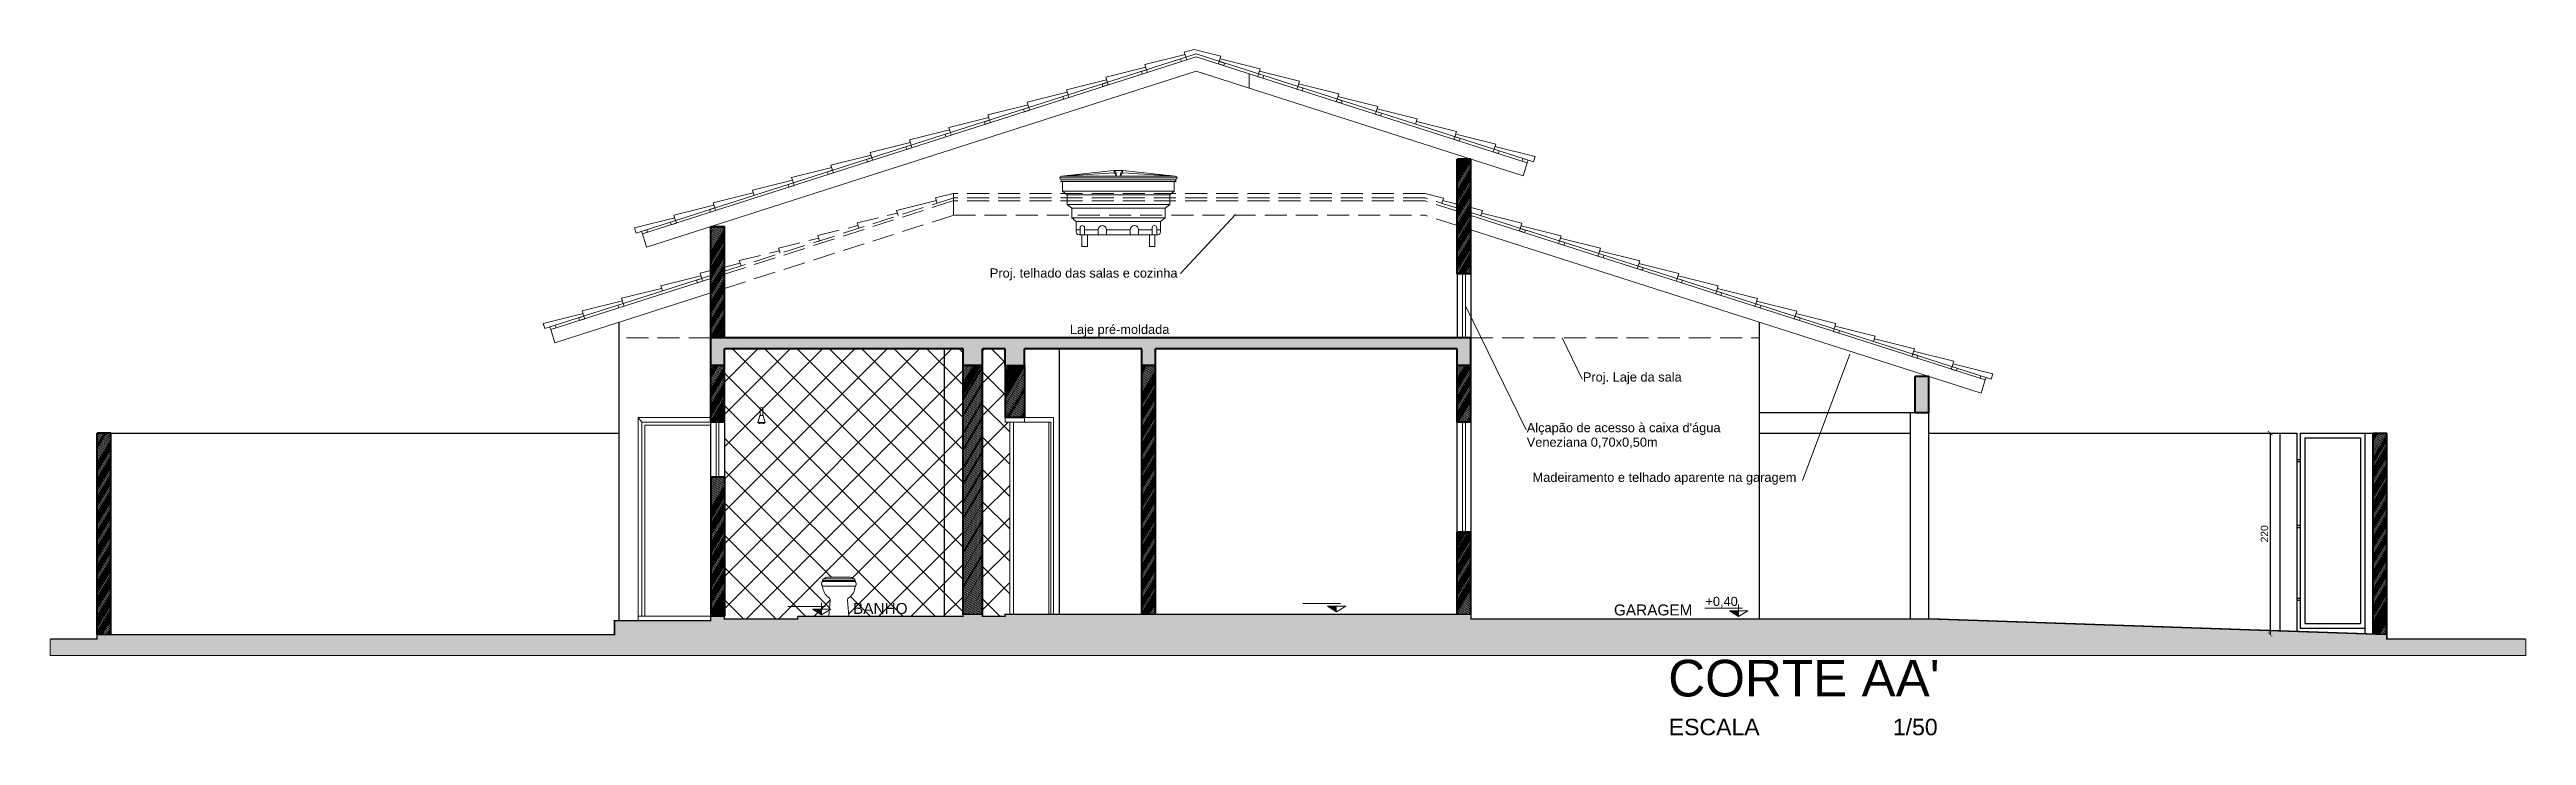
# Model space of a CAD drawing. Header units: millimetres. Extents: x 319 to 362.3, y 126.1 to 165.6.
# Drawn here: x 335.29 to 362.33, y 157.88 to 165.37 of the extents above; entities that cross this region are included whole.
import ezdxf

# ---------------------------------------------------------------- set-up
doc = ezdxf.new("R2010")
doc.units = ezdxf.units.MM
doc.header["$LTSCALE"] = 0.02
doc.header["$MEASUREMENT"] = 0
doc.linetypes.add('ACAD_ISO02W100', pattern=[15, 12, -3])
doc.layers.get('0').update_dxf_attribs({"lineweight": 13})
for name, color, linetype, lineweight in [('Auxiliares', 9, 'Continuous', 13), ('COTAS', 11, 'Continuous', 15), ('Esquadrias', 20, 'Continuous', 15), ('Madeiramento', 33, 'Continuous', 20), ('NIVEL', 7, 'Continuous', 15), ('Paredes', 4, 'Continuous', 40), ('Peitoril', 2, 'Continuous', 25), ('Pisos molhados', 161, 'Continuous', 13), ('Portas', 3, 'Continuous', 13), ('Preenchimento', 7, 'Continuous', 20), ('Projeção', 7, 'ACAD_ISO02W100', 15), ('SANITÁRIO', 5, 'Continuous', 15), ('Telhado', 23, 'Continuous', 18), ('TEXTO', 20, 'Continuous', 20)]:
    doc.layers.add(name, color=color, linetype=linetype, lineweight=lineweight)
doc.styles.add('ROMANS', font='arial.ttf', dxfattribs={"height": 0.08})
doc.dimstyles.new('ISO-50', dxfattribs={"dimtxt": 0.12, "dimasz": 0.05, "dimexe": 0.1, "dimexo": 0.1, "dimgap": 0.02, "dimtad": 1, "dimlfac": 100, "dimzin": 12, "dimtxsty": 'ROMANS', "dimblk": 'ARCHTICK', "dimcen": 2.5, "dimclrd": 256, "dimclre": 256, "dimclrt": 1, "dimadec": 0, "dimazin": 0, "dimtfac": 1, "dimtix": 1, "dimtmove": 2, "dimatfit": 1, "dimldrblk": 'DOT', "dimfxl": 1, "dimarcsym": 0})
pattern_1 = [(60, (-9.433008, 67.365529), (-0.01082531755, 0.00625), [])]

msp = doc.modelspace()

# ---------------------------------------------------------------- texts
at = {"layer": 'TEXTO', "color": 20, "style": 'ROMANS', "text_generation_flag": 6}
for s, height, p in [('Proj. telhado das salas e cozinha', 0.1, (345.55518, 162.8795)), ('Laje pré-moldada', 0.1, (346.429, 162.26436)), ('Proj. Laje da sala', 0.1, (352.03023, 161.74412)), ("Alçapão de acesso à caixa d'água", 0.1, (351.4176, 161.19054)), ('Veneziana 0,70x0,50m', 0.1, (351.4176, 161.03222)), ('Madeiramento e telhado aparente na garagem', 0.1, (351.48101, 160.64845)), ("CORTE AA' ", 0.4, (352.96207, 158.30461)), ('ESCALA', 0.18, (352.96821, 157.88089)), ('1/50', 0.18, (355.41476, 157.88089))]:
    msp.add_text(s, height=height, rotation=180, dxfattribs=at).set_placement(p)
at = {"layer": 'TEXTO', "style": 'ROMANS'}
for s, p in [('BANHO', (344.06187, 159.20562)), ('GARAGEM', (352.36964, 159.18941))]:
    msp.add_text(s, height=0.12, dxfattribs=at).set_placement(p)
at = {"layer": 'TEXTO', "color": 20, "insert": (353.36847, 159.39324), "char_height": 0.1, "width": 0.4241, "attachment_point": 1, "style": 'ROMANS'}
msp.add_mtext('+0,40', dxfattribs=at)

# ---------------------------------------------------------------- blocks, each defined once
blk = doc.blocks.new('Astra 500')
for p, q in [((-0.64, 0.62), (0.64, 0.62)), ((-0.62, 0.6), (-0.63, 0.58)), ((-0.63, 0.58), (0.63, 0.58)), ((-0.05, 0.7), (-0.62, 0.64)), ((-0.047, 0.677), (-0.62, 0.64)), ((-0.62, 0.64), (0.62, 0.64)), ((-0.62, 0.6), (0.62, 0.6)), ((-0.61, 0.58), (-0.61, 0.475)), ((-0.05, 0.7), (0.05, 0.7)), ((0.047, 0.677), (0.62, 0.64)), ((0.05, 0.7), (0.62, 0.64)), ((0.61, 0.58), (0.61, 0.475)), ((0.61, 0.58), (0.61, 0.475)), ((0.62, 0.6), (0.63, 0.58)), ((-0.56, 0.435), (-0.61, 0.475)), ((-0.61, 0.475), (0.61, 0.475)), ((-0.56, 0.435), (0.56, 0.435)), ((-0.56, 0.435), (-0.56, 0.33)), ((-0.56, 0.33), (0.56, 0.33)), ((-0.51, 0.29), (-0.56, 0.33)), ((-0.51, 0.29), (0.51, 0.29)), ((-0.51, 0.29), (-0.51, 0.185)), ((0.51, 0.29), (0.56, 0.33)), ((0.51, 0.29), (0.51, 0.185)), ((0.56, 0.435), (0.61, 0.475)), ((0.56, 0.435), (0.56, 0.33)), ((-0.51, 0.185), (0.51, 0.185)), ((-0.46, 0.145), (-0.51, 0.185)), ((-0.46, 0.03), (-0.46, 0.145)), ((-0.46, 0.145), (0.46, 0.145)), ((-0.46, 0.055), (-0.419, 0.055)), ((-0.43, 0), (0.43, 0)), ((-0.419, 0), (-0.419, 0.075)), ((-0.369, 0), (-0.369, 0.075)), ((-0.369, 0.055), (-0.22, 0.055)), ((-0.22, 0), (-0.22, 0.055)), ((-0.13, 0), (-0.13, 0.055)), ((-0.13, 0.055), (0.13, 0.055)), ((0.13, 0), (0.13, 0.055)), ((0.22, 0), (0.22, 0.055)), ((0.22, 0.055), (0.369, 0.055)), ((0.369, 0), (0.369, 0.075)), ((0.419, 0), (0.419, 0.075)), ((0.419, 0.055), (0.46, 0.055)), ((0.46, 0.145), (0.51, 0.185)), ((0.46, 0.03), (0.46, 0.145))]:
    blk.add_line(p, q)
for centre, radius, start, end in [((-0.62, 0.62), 0.02, 90, 270), ((-0.067, 0.686), 0.0224, 336.4708, 39.7442), ((-0.064, 0.662), 0.0405, 327.1258, 69.7441), ((-0.063, 0.647), 0.0338, 347.6883, 61.1404), ((0.064, 0.662), 0.0405, 110.2559, 212.8742), ((0.063, 0.647), 0.0338, 118.8596, 192.3117), ((0.067, 0.686), 0.0224, 140.2558, 203.5292), ((0.62, 0.62), 0.02, 270, 90), ((-0.43, 0.03), 0.03, 180, 270), ((-0.394, 0.075), 0.025, 0, 180), ((-0.175, 0.055), 0.045, 0, 180), ((0.175, 0.055), 0.045, 0, 180), ((0.394, 0.075), 0.025, 0, 180), ((0.43, 0.03), 0.03, 270, 360)]:
    blk.add_arc(centre, radius, start, end)
blk = doc.blocks.new('Chuv')
at = {"layer": 'SANITÁRIO'}
for p, q in [((-0.015, 0), (-0.015, -0.065)), ((0.015, 0), (0.015, -0.065)), ((-0.015, -0.065), (-0.04, -0.15)), ((-0.04, -0.15), (0.04, -0.15))]:
    blk.add_line(p, q, dxfattribs=at)
blk.add_lwpolyline([(0.015, -0.065), (0.04, -0.15)], dxfattribs=at)
for centre, radius, start, end in [((0, 0), 0.015, 0, 180), ((0, -0.104), 0.0608, 228.8879, 311.1121), ((0, -0.055), 0.0182, 214.5828, 325.4172)]:
    blk.add_arc(centre, radius, start, end, dxfattribs=at)
blk = doc.blocks.new('VasoF')
at = {"layer": 'SANITÁRIO'}
for p, q in [((-0.179, 0.33), (0, 0.33)), ((-0.178, 0.385), (-0.178, 0.382)), ((-0.178, 0.38), (0, 0.38)), ((-0.174, 0.405), (-0.174, 0.395)), ((-0.173, 0.39), (0, 0.39)), ((-0.169, 0.41), (0, 0.41)), ((-0.123, 0.425), (0, 0.425)), ((0.123, 0.425), (0, 0.425)), ((0.169, 0.41), (0, 0.41)), ((0.173, 0.39), (0, 0.39)), ((0.178, 0.38), (0, 0.38)), ((0.179, 0.33), (0, 0.33)), ((0.174, 0.405), (0.174, 0.395)), ((0.178, 0.385), (0.178, 0.382)), ((-0.11, 0.004), (-0.095, 0.17)), ((-0.106, 0), (0, 0)), ((0.106, 0), (0, 0)), ((0.11, 0.004), (0.095, 0.17))]:
    blk.add_line(p, q, dxfattribs=at)
for centre, radius, start, end in [((-0.158, 0.355), 0.032, 132.535, 216.7933), ((-0.196, 0.321), 0.0191, 2.5958, 49.2418), ((-0.183, 0.382), 0.005, 312.535, 0), ((-0.173, 0.385), 0.005, 90, 180), ((-0.015, 0.334), 0.163, 184.2619, 232.1835), ((-0.169, 0.405), 0.005, 90, 180), ((-0.169, 0.395), 0.005, 180, 270), ((-0.125, 0.371), 0.054, 87.1224, 133.8557), ((0.015, 0.334), 0.163, 307.8165, 355.7381), ((0.125, 0.371), 0.054, 46.1443, 92.8776), ((0.169, 0.405), 0.005, 0, 90), ((0.169, 0.395), 0.005, 270, 0), ((0.173, 0.385), 0.005, 360, 90), ((0.196, 0.321), 0.0191, 130.7582, 177.4042), ((0.183, 0.382), 0.005, 180, 227.465), ((0.158, 0.355), 0.032, 323.2067, 47.465), ((-0.135, 0.172), 0.04, 356.8453, 58.6717), ((-0.106, 0.004), 0.004, 176.8453, 270), ((0.135, 0.172), 0.04, 121.3283, 183.1547), ((0.106, 0.004), 0.004, 270, 3.1547)]:
    blk.add_arc(centre, radius, start, end, dxfattribs=at)
blk.add_point((0, 0), dxfattribs=at)
blk = doc.blocks.new('_ArchTick')
at = {"layer": 'COTAS', "color": 0, "const_width": 0.15}
blk.add_lwpolyline([(-0.5, -0.5), (0.5, 0.5)], dxfattribs=at)
blk = doc.blocks.new('*D25')
at = {"layer": 'COTAS', "lineweight": -2, "ltscale": 0.3}
blk.add_line((359.533, 161.181), (359.533, 158.981), dxfattribs=at)
at = {"layer": 'Defpoints', "color": 0, "ltscale": 0.3}
for p in [(359.533, 161.181), (359.533, 158.981), (359.533, 158.981)]:
    blk.add_point(p, dxfattribs=at)
at = {"layer": 'COTAS', "lineweight": -2, "ltscale": 0.3, "xscale": 0.05, "yscale": 0.05, "zscale": 0.05}
for p, rotation in [((359.533, 161.181), 90), ((359.533, 158.981), 270)]:
    blk.add_blockref('_ArchTick', p, dxfattribs=dict(at, rotation=rotation))
at = {"layer": 'COTAS', "color": 1, "ltscale": 0.3, "insert": (359.472, 160.081), "char_height": 0.08, "attachment_point": 5, "rotation": 90, "style": 'ROMANS'}
blk.add_mtext('220', dxfattribs=at)
blk = doc.blocks.new('_DOT')
at = {"color": 0, "linetype": 'ByBlock'}
blk.add_line((-0.5, 0), (-1, 0), dxfattribs=at)
at = {"color": 0, "linetype": 'ByBlock', "const_width": 0.5}
blk.add_lwpolyline([(-0.25, 0, 1), (0.25, 0, 1)], format="xyb", close=True, dxfattribs=at)

# ---------------------------------------------------------------- dimensions: what is measured, and where the dimension line sits
at = {"layer": 'COTAS', "ltscale": 0.3}
dim = msp.add_linear_dim(base=(359.53316, 158.98099), p1=(359.53316, 161.18099), p2=(359.53316, 158.98099), angle=90, dimstyle='ISO-50', dxfattribs=at)
dim.commit()
dim.dimension.update_dxf_attribs({"geometry": '*D25', "text_midpoint": (359.47232, 160.08099)})

# ---------------------------------------------------------------- hatches: boundary and pattern name
at = {"ltscale": 0.3}
h = msp.add_hatch(dxfattribs=at)
h.set_pattern_fill('AR-CONC', color=256, scale=0.05, style=0)
h.set_pattern_definition([(50, (3.56705, 62.084), (0.3586301, -0.03137607), [0.0375, -0.4125]), (355, (3.56705, 62.084), (-0.06937567, 0.37609607), [0.03, -0.33]), (100.4514, (3.59693, 62.08137), (0.2892547, 0.34471977), [0.0318701, -0.35057106]), (46.1842, (3.56705, 62.184), (0.5336205, -0.0827595), [0.05625, -0.61875]), (96.6356, (3.6115, 62.1771), (0.46733135, 0.4870589), [0.04780514, -0.5258565]), (351.1842, (3.56705, 62.184), (0.467331, 0.4870593), [0.045, -0.495]), (21, (3.61705, 62.159), (0.29845353, -0.20130945), [0.0375, -0.4125]), (326, (3.61705, 62.159), (0.12165767, 0.36257502), [0.03, -0.33]), (71.4514, (3.64192, 62.1422), (0.4201113, 0.16126525), [0.0318701, -0.35057106]), (37.5, (3.56705, 62.08399), (0.006079928, 0.166446927), [0, -0.326, 0, -0.335, 0, -0.33125]), (7.5, (3.56705, 62.08399), (0.13153477, 0.19720586), [0, -0.191, 0, -0.3185, 0, -0.12625]), (327.5, (3.45555, 62.08399), (0.26691122, -0.011277436), [0, -0.125, 0, -0.39, 0, -0.5175]), (317.5, (3.40555, 62.084), (0.29159308, 0.05005249), [0, -0.1625, 0, -0.259, 0, -0.3675])])
h.paths.add_polyline_path([(342.65804, 162.10099), (344.20804, 162.10099), (344.20804, 162.22099), (342.50804, 162.22099), (342.50804, 161.92099), (342.65804, 161.92099)])
h.paths.add_polyline_path([(345.47575, 162.10099), (345.72263, 162.10099), (345.72263, 161.92099), (345.93476, 161.92099), (345.93476, 162.10099), (347.21487, 162.10099), (347.21487, 161.92099), (347.36487, 161.92099), (347.36487, 162.10099), (350.65804, 162.10099), (350.65804, 161.92099), (350.80804, 161.92099), (350.80804, 162.22099), (344.20804, 162.22099), (344.20804, 162.10099), (345.26362, 162.10099), (345.26362, 161.92099), (345.47575, 161.92099)])
h.paths.add_polyline_path([(355.80804, 161.80099), (355.65804, 161.80099), (355.65804, 161.40099), (355.80804, 161.40099)])
at = {"layer": 'Auxiliares', "ltscale": 0.3}
h = msp.add_hatch(dxfattribs=at)
h.set_pattern_fill('AR-PARQ1', color=256, scale=0.02, angle=45, style=0)
h.set_pattern_definition([(135, (-9.433, 67.36553), (-0.33941125, 3e-17), [0.24, -0.24]), (135, (-9.40472, 67.39381), (-0.33941125, 3e-17), [0.24, -0.24]), (135, (-9.37644, 67.4221), (-0.33941125, 3e-17), [0.24, -0.24]), (135, (-9.34816, 67.45038), (-0.33941125, 3e-17), [0.24, -0.24]), (135, (-9.31987, 67.47867), (-0.33941125, 3e-17), [0.24, -0.24]), (135, (-9.29159, 67.50695), (-0.33941125, 3e-17), [0.24, -0.24]), (135, (-9.2633, 67.53523), (-0.33941125, 3e-17), [0.24, -0.24]), (45, (-9.60271, 67.53523), (0.33941125, -3e-17), [0.24, -0.24]), (45, (-9.631, 67.56352), (0.33941125, -3e-17), [0.24, -0.24]), (45, (-9.65928, 67.5918), (0.33941125, -3e-17), [0.24, -0.24]), (45, (-9.68757, 67.62009), (0.33941125, -3e-17), [0.24, -0.24]), (45, (-9.71585, 67.64837), (0.33941125, -3e-17), [0.24, -0.24]), (45, (-9.74413, 67.67666), (0.33941125, -3e-17), [0.24, -0.24]), (45, (-9.77242, 67.70494), (0.33941125, -3e-17), [0.24, -0.24])])
h.paths.add_polyline_path([(362.32503, 158.75099), (362.32503, 158.93099), (360.80804, 158.93099), (360.80804, 158.98099), (355.85804, 159.15099), (350.80804, 159.15099), (350.80804, 159.20099), (345.72263, 159.20099), (345.72263, 159.18099), (345.47575, 159.18099), (345.47575, 159.20099), (345.26362, 159.20099), (345.26362, 159.18099), (343.45804, 159.18099), (343.45804, 159.15099), (342.65804, 159.15099), (342.65804, 159.18099), (342.50804, 159.18099), (342.50804, 159.13099), (341.45804, 159.13099), (341.45804, 158.98099), (335.80804, 158.98099), (335.80804, 158.93099), (335.29716, 158.93099), (335.29716, 158.75099)])
at = {"layer": 'COTAS', "ltscale": 0.3}
for points in [[(349.3418, 159.28985), (349.24234, 159.28985), (349.3418, 159.2284)], [(343.7189, 159.25809), (343.61944, 159.25809), (343.7189, 159.19664)], [(353.73124, 159.23985), (353.63178, 159.23985), (353.73124, 159.1784)]]:
    msp.add_hatch(color=256, dxfattribs=at).paths.add_polyline_path(points)
at = {"layer": 'Pisos molhados', "ltscale": 0.3}
h = msp.add_hatch(dxfattribs=at)
h.set_pattern_fill('ANSI37,_O', color=256, scale=2)
h.set_pattern_definition([(45, (-9.433, 62.084), (-0.1767767, 0.1767767), []), (135, (-9.433, 62.084), (-0.1767767, -0.1767767), [])])
h.paths.add_polyline_path([(345.06252, 162.10099), (342.65804, 162.10099), (342.65804, 161.30099), (342.65804, 161.30099), (342.65804, 160.70099), (342.65804, 159.18099), (342.65804, 159.18099), (342.65804, 159.15099), (343.45804, 159.15099), (343.45804, 159.18099), (343.80152, 159.18099, -0.45133395), (343.79756, 159.18549), (343.81246, 159.35051, 0.27650888), (343.79332, 159.38688, -0.21379392), (343.7308, 159.50422, 0.19285614), (343.72427, 159.5168, -0.38515763), (343.72827, 159.5596, 0.21011791), (343.72989, 159.56329), (343.72989, 159.56599, -0.41421356), (343.73489, 159.57099), (343.7384, 159.57099, -0.41421356), (343.7334, 159.57599), (343.7334, 159.58599, -0.41421356), (343.7384, 159.59099), (343.74461, 159.59099, -0.20678658), (343.78475, 159.60599), (343.90753, 159.60599), (344.03031, 159.60599, -0.20678658), (344.07045, 159.59099), (344.07666, 159.59099, -0.41421356), (344.08166, 159.58599), (344.08166, 159.57599, -0.41421356), (344.07666, 159.57099), (344.08017, 159.57099, -0.41421356), (344.08517, 159.56599), (344.08517, 159.56329, 0.21011791), (344.08679, 159.5596, -0.38515763), (344.09079, 159.5168, 0.19285614), (344.08426, 159.50422, -0.21379392), (344.02175, 159.38688, 0.27650888), (344.0026, 159.35051), (344.01751, 159.18549, -0.45133395), (344.01354, 159.18099), (345.06252, 159.18099)])
h.paths.add_polyline_path([(345.26362, 162.10099), (345.06252, 162.10099), (345.06252, 159.18099), (345.26362, 159.18099), (345.26362, 159.20099)])
h.paths.add_polyline_path([(345.47575, 159.20099), (345.47575, 159.18099), (345.72263, 159.18099), (345.72263, 159.20099), (345.77241, 159.20099), (345.77241, 161.30099), (345.72263, 161.30099), (345.72263, 161.35099), (345.72263, 161.92099), (345.72263, 162.10099), (345.47575, 162.10099)])
at = {"layer": 'Preenchimento', "ltscale": 0.3}
h = msp.add_hatch(dxfattribs=at)
h.set_pattern_fill('LINE', color=256, scale=0.1, angle=60, style=0)
h.set_pattern_definition(pattern_1)
h.paths.add_polyline_path([(342.65804, 161.92099), (342.50804, 161.92099), (342.50804, 161.30099), (342.50804, 161.30099), (342.50804, 161.30099), (342.65804, 161.30099)])
h.paths.add_polyline_path([(342.65804, 160.70099), (342.50804, 160.70099), (342.50804, 159.18099), (342.65804, 159.18099)])
h.paths.add_polyline_path([(342.65804, 163.4377), (342.50804, 163.4377), (342.50804, 162.22099), (342.65804, 162.22099)])
h.paths.add_polyline_path([(345.47575, 161.92099), (345.26362, 161.92099), (345.26362, 159.20099), (345.47575, 159.20099)])
h.paths.add_polyline_path([(345.93476, 161.92099), (345.72263, 161.92099), (345.72263, 161.35099), (345.93476, 161.35099)])
h.paths.add_polyline_path([(347.36487, 161.92099), (347.21487, 161.92099), (347.21487, 159.20099), (347.36487, 159.20099)])
h.paths.add_polyline_path([(350.80804, 161.92099), (350.65804, 161.92099), (350.65804, 161.30099), (350.65804, 161.30099), (350.65804, 161.30099), (350.80804, 161.30099)])
h.paths.add_polyline_path([(350.80804, 160.10099), (350.65804, 160.10099), (350.65804, 159.20099), (350.80804, 159.20099)])
h.paths.add_polyline_path([(350.80804, 164.1737), (350.65804, 164.1737), (350.65804, 162.92099), (350.80804, 162.92099)])
h = msp.add_hatch(dxfattribs=at)
h.set_pattern_fill('LINE', color=256, scale=0.1, angle=60, style=0)
h.set_pattern_definition(pattern_1)
h.paths.add_polyline_path([(335.95804, 161.18099), (335.80804, 161.18099), (335.80804, 158.98099), (335.95804, 158.98099)])
h = msp.add_hatch(dxfattribs=at)
h.set_pattern_fill('LINE', color=256, scale=0.1, angle=60, style=0)
h.set_pattern_definition(pattern_1)
h.paths.add_polyline_path([(360.80804, 161.18099), (360.65804, 161.18099), (360.65804, 158.98614), (360.80804, 158.98099)])

# ---------------------------------------------------------------- linework, layer by layer
at = {"layer": 'Auxiliares', "ltscale": 0.3}
msp.add_line((335.29716, 158.93099), (335.29716, 158.75099), dxfattribs=at)
at = {"layer": 'Auxiliares', "linetype": 'Continuous'}
for p, q in [((362.32503, 158.75099), (335.29716, 158.75099)), ((362.32503, 158.93099), (362.32503, 158.75099))]:
    msp.add_line(p, q, dxfattribs=at)
at = {"layer": 'COTAS'}
for p, q in [((343.34971, 159.28736), (343.7596, 159.28736)), ((343.7189, 159.32721), (343.7189, 159.19664)), ((348.97261, 159.31912), (349.3825, 159.31912)), ((349.24234, 159.28985), (349.44126, 159.28985)), ((353.73124, 159.30898), (353.73124, 159.1784)), ((343.61944, 159.25809), (343.81836, 159.25809)), ((353.36205, 159.26912), (353.77194, 159.26912)), ((353.63178, 159.23985), (353.8307, 159.23985))]:
    msp.add_line(p, q, dxfattribs=at)
at = {"layer": 'COTAS', "ltscale": 0.3}
for p, q in [((349.3418, 159.2284), (349.24234, 159.28985)), ((349.3418, 159.2284), (349.44126, 159.28985)), ((343.7189, 159.19664), (343.61944, 159.25809)), ((343.7189, 159.19664), (343.81836, 159.25809)), ((353.73124, 159.1784), (353.63178, 159.23985)), ((353.73124, 159.1784), (353.8307, 159.23985))]:
    msp.add_line(p, q, dxfattribs=at)
at = {"layer": 'Esquadrias', "ltscale": 0.3}
msp.add_line((350.71804, 162.92099), (350.71804, 162.22099), dxfattribs=at)
at = {"layer": 'Esquadrias', "linetype": 'Continuous'}
for p, q in [((350.74804, 162.92099), (350.74804, 162.22099)), ((342.56804, 160.70099), (342.56804, 161.30099)), ((342.59804, 161.30099), (342.59804, 160.70099)), ((350.71804, 160.10099), (350.71804, 161.30099)), ((350.74804, 161.30099), (350.74804, 160.10099))]:
    msp.add_line(p, q, dxfattribs=at)
at = {"layer": 'Madeiramento', "linetype": 'Continuous'}
for p, q in [((341.76232, 163.35657), (347.80804, 165.29119)), ((351.42346, 164.13426), (347.80804, 165.29119)), ((341.80804, 163.2137), (347.80804, 165.1337)), ((351.37774, 163.99139), (347.80804, 165.1337)), ((348.38887, 164.94784), (348.38887, 165.10533)), ((351.42346, 164.13426), (351.37774, 163.99139)), ((341.76232, 163.35657), (341.80804, 163.2137)), ((356.42346, 161.76155), (350.80804, 163.55849)), ((356.37774, 161.61869), (350.80804, 163.40099)), ((340.76232, 162.31186), (342.50804, 162.87049)), ((340.80804, 162.16899), (342.50804, 162.71299)), ((340.76232, 162.31186), (340.80804, 162.16899)), ((356.42346, 161.76155), (356.37774, 161.61869))]:
    msp.add_line(p, q, dxfattribs=at)
for points in [[(347.6963, 165.28694), (347.70545, 165.25837), (347.6483, 165.24008), (347.63916, 165.26865)], [(348.06102, 165.24174), (348.05188, 165.21316), (348.10902, 165.19488), (348.11817, 165.22345)], [(346.83912, 165.01264), (346.84826, 164.98407), (346.79112, 164.96578), (346.78198, 164.99435)], [(347.26771, 165.14979), (347.27686, 165.12122), (347.21971, 165.10293), (347.21057, 165.1315)], [(348.48961, 165.10459), (348.48047, 165.07602), (348.53762, 165.05773), (348.54676, 165.0863)], [(348.9182, 164.96744), (348.90906, 164.93887), (348.96621, 164.92058), (348.97535, 164.94915)], [(345.98194, 164.73834), (345.99108, 164.70977), (345.93394, 164.69148), (345.92479, 164.72006)], [(346.41053, 164.87549), (346.41967, 164.84692), (346.36253, 164.82863), (346.35339, 164.8572)], [(349.3468, 164.83029), (349.33765, 164.80172), (349.3948, 164.78343), (349.40394, 164.812)], [(349.77539, 164.69314), (349.76624, 164.66457), (349.82339, 164.64628), (349.83253, 164.67485)], [(345.12476, 164.46404), (345.1339, 164.43547), (345.07676, 164.41718), (345.06761, 164.44576)], [(345.55335, 164.60119), (345.56249, 164.57262), (345.50535, 164.55433), (345.4962, 164.58291)], [(344.26758, 164.18975), (344.27672, 164.16117), (344.21957, 164.14289), (344.21043, 164.17146)], [(344.69617, 164.32689), (344.70531, 164.29832), (344.64816, 164.28004), (344.63902, 164.30861)], [(350.63257, 164.41884), (350.62342, 164.39027), (350.68057, 164.37198), (350.68971, 164.40056)], [(351.06116, 164.28169), (351.05202, 164.25312), (351.10916, 164.23483), (351.1183, 164.26341)], [(351.37546, 164.18112), (351.36632, 164.15255), (351.42346, 164.13426), (351.4326, 164.16283)], [(343.41039, 163.91545), (343.41954, 163.88687), (343.36239, 163.86859), (343.35325, 163.89716)], [(343.83899, 164.0526), (343.84813, 164.02402), (343.79098, 164.00574), (343.78184, 164.03431)], [(342.55321, 163.64115), (342.56236, 163.61258), (342.50521, 163.59429), (342.49607, 163.62286)], [(341.81032, 163.40342), (341.81947, 163.37485), (341.76232, 163.35657), (341.75318, 163.38514)], [(342.12462, 163.504), (342.13377, 163.47543), (342.07662, 163.45714), (342.06748, 163.48571)], [(351.34666, 163.41762), (351.33752, 163.38905), (351.39466, 163.37077), (351.4038, 163.39934)], [(351.77525, 163.28048), (351.76611, 163.2519), (351.82325, 163.23362), (351.8324, 163.26219)], [(352.20384, 163.14333), (352.1947, 163.11475), (352.25184, 163.09647), (352.26099, 163.12504)], [(342.41039, 162.87074), (342.41954, 162.84217), (342.36239, 162.82388), (342.35325, 162.85245)], [(352.63243, 163.00618), (352.62329, 162.9776), (352.68043, 162.95932), (352.68958, 162.98789)], [(353.06102, 162.86903), (353.05188, 162.84046), (353.10902, 162.82217), (353.11817, 162.85074)], [(341.55321, 162.59644), (341.56236, 162.56787), (341.50521, 162.54958), (341.49607, 162.57815)], [(353.48961, 162.73188), (353.48047, 162.70331), (353.53762, 162.68502), (353.54676, 162.71359)], [(353.9182, 162.59473), (353.90906, 162.56616), (353.96621, 162.54787), (353.97535, 162.57644)], [(340.81032, 162.35872), (340.81947, 162.33014), (340.76232, 162.31186), (340.75318, 162.34043)], [(341.12462, 162.45929), (341.13377, 162.43072), (341.07662, 162.41243), (341.06748, 162.441)], [(354.3468, 162.45758), (354.33765, 162.42901), (354.3948, 162.41072), (354.40394, 162.43929)], [(354.77539, 162.32043), (354.76624, 162.29186), (354.82339, 162.27357), (354.83253, 162.30215)], [(355.63257, 162.04613), (355.62342, 162.01756), (355.68057, 161.99927), (355.68971, 162.02785)], [(356.06116, 161.90898), (356.05202, 161.88041), (356.10916, 161.86213), (356.1183, 161.8907)], [(356.37546, 161.80841), (356.36632, 161.77984), (356.42346, 161.76155), (356.4326, 161.79012)]]:
    msp.add_lwpolyline(points, close=True, dxfattribs=at)
at = {"layer": 'Madeiramento'}
for points in [[(346.56094, 163.22099), (346.62094, 163.22099), (346.62094, 163.34799), (346.56094, 163.34799)], [(347.35795, 163.22099), (347.29795, 163.22099), (347.29795, 163.34799), (347.35795, 163.34799)]]:
    msp.add_lwpolyline(points, close=True, dxfattribs=at)
at = {"layer": 'NIVEL', "linetype": 'Continuous'}
for p, q in [((341.50804, 159.13099), (341.45804, 159.13099)), ((342.50804, 159.18099), (341.71804, 159.18099)), ((341.71804, 159.18099), (341.71804, 159.13099))]:
    msp.add_line(p, q, dxfattribs=at)
at = {"layer": 'NIVEL', "ltscale": 0.3, "const_width": 0.015}
for points in [[(343.45804, 159.15099), (343.45804, 159.18099), (343.45804, 159.15099), (342.65804, 159.15099), (342.65804, 159.18099), (342.50804, 159.18099), (342.50804, 159.13099), (341.45804, 159.13099), (341.45804, 158.98099), (335.80804, 158.98099), (335.80804, 158.93099), (335.29716, 158.93099)], [(343.45804, 159.18099), (345.26362, 159.18099), (345.26362, 159.20099), (345.47575, 159.20099), (345.47575, 159.18099), (345.72263, 159.18099), (345.72263, 159.20099), (350.80804, 159.20099), (350.80804, 159.15099), (355.85804, 159.15099), (360.80804, 158.98099), (360.80804, 158.93099), (362.32503, 158.93099)]]:
    msp.add_lwpolyline(points, dxfattribs=at)
at = {"layer": 'Paredes'}
for p, q in [((350.65804, 162.92099), (350.65804, 164.1737)), ((350.80804, 164.1737), (350.65804, 164.1737)), ((350.80804, 162.92099), (350.80804, 164.1737)), ((342.50804, 162.22099), (342.50804, 163.4377)), ((342.50804, 163.4377), (342.65804, 163.4377)), ((342.65804, 162.22099), (342.65804, 163.4377)), ((350.80804, 162.92099), (350.65804, 162.92099)), ((350.80804, 162.22099), (342.50804, 162.22099)), ((342.50804, 161.30099), (342.50804, 162.22099)), ((342.65804, 161.30099), (342.65804, 162.10099)), ((345.26362, 162.10099), (342.65804, 162.10099)), ((345.26362, 159.20099), (345.26362, 162.10099)), ((345.47575, 159.20099), (345.47575, 162.10099)), ((345.72263, 162.10099), (345.47575, 162.10099)), ((345.72263, 161.92099), (345.72263, 162.10099)), ((347.21487, 162.10099), (345.93476, 162.10099)), ((345.93476, 161.92099), (345.93476, 162.10099)), ((347.21487, 159.20099), (347.21487, 162.10099)), ((350.65804, 162.10099), (347.36487, 162.10099)), ((347.36487, 159.20099), (347.36487, 162.10099)), ((350.65804, 161.30099), (350.65804, 162.10099)), ((350.80804, 161.30099), (350.80804, 162.22099)), ((342.65804, 161.92099), (342.50804, 161.92099)), ((345.47575, 161.92099), (345.26362, 161.92099)), ((345.72263, 161.92099), (345.93476, 161.92099)), ((345.72263, 161.92099), (345.72263, 161.35099)), ((345.93476, 161.92099), (345.93476, 161.35099)), ((347.36487, 161.92099), (347.21487, 161.92099)), ((350.80804, 161.92099), (350.65804, 161.92099)), ((355.65804, 161.40099), (355.65804, 161.80099)), ((355.80804, 161.80099), (355.65804, 161.80099)), ((355.80804, 161.40099), (355.80804, 161.80099)), ((335.95804, 161.18099), (335.80804, 161.18099)), ((342.65804, 161.30099), (342.50804, 161.30099)), ((345.93476, 161.35099), (345.72263, 161.35099)), ((345.93476, 161.35099), (345.72263, 161.35099)), ((350.80804, 161.30099), (350.65804, 161.30099)), ((355.80804, 161.40099), (355.65804, 161.40099)), ((360.65804, 158.98614), (360.65804, 161.18099)), ((360.65804, 161.18099), (360.80804, 161.18099)), ((360.80804, 158.98099), (360.80804, 161.18099)), ((342.65804, 160.70099), (342.50804, 160.70099)), ((342.50804, 160.70099), (342.50804, 159.18099)), ((342.65804, 160.70099), (342.65804, 159.18099)), ((350.65804, 159.20099), (350.65804, 160.10099)), ((350.80804, 160.10099), (350.65804, 160.10099)), ((350.80804, 159.20099), (350.80804, 160.10099))]:
    msp.add_line(p, q, dxfattribs=at)
at = {"layer": 'Paredes', "ltscale": 0.3}
for p, q in [((335.80804, 158.98099), (335.80804, 161.18099)), ((335.95804, 158.98099), (335.95804, 161.18099))]:
    msp.add_line(p, q, dxfattribs=at)
at = {"layer": 'Peitoril', "linetype": 'Continuous'}
for p, q in [((350.65804, 162.92099), (350.65804, 162.22099)), ((350.80804, 162.92099), (350.80804, 162.22099)), ((342.50804, 160.70099), (342.50804, 161.30099)), ((342.65804, 161.30099), (342.65804, 160.70099)), ((350.65804, 160.10099), (350.65804, 161.30099)), ((350.80804, 161.30099), (350.80804, 160.10099))]:
    msp.add_line(p, q, dxfattribs=at)
at = {"layer": 'Peitoril', "ltscale": 0.3}
for p, q in [((341.50804, 159.13099), (341.50804, 162.39299)), ((353.95804, 159.15099), (353.95804, 162.39299)), ((345.06252, 159.18099), (345.06252, 162.10099)), ((346.31487, 159.20099), (346.31487, 162.10099)), ((335.95804, 161.18099), (341.50804, 161.18099)), ((355.65804, 161.40099), (353.95804, 161.40099)), ((353.95804, 161.18099), (355.60804, 161.18099)), ((355.60804, 159.15099), (355.60804, 161.40099)), ((355.80804, 159.15099), (355.80804, 161.40099)), ((355.80804, 161.18099), (359.82719, 161.18099)), ((359.53316, 161.18099), (359.53316, 159.00099)), ((359.63923, 161.18099), (359.63923, 159.02113)), ((359.82719, 161.18099), (359.82719, 159.01468)), ((359.86254, 161.18099), (359.86254, 159.05099)), ((359.86254, 161.18099), (360.56965, 161.18099)), ((360.56965, 161.18099), (360.56965, 158.98918)), ((360.56965, 161.18099), (360.65804, 161.18099)), ((359.91254, 161.13099), (359.91254, 159.10099)), ((359.91254, 161.13099), (360.51965, 161.13099)), ((360.51965, 161.13099), (360.51965, 159.10099)), ((359.82719, 160.89417), (359.86254, 160.89417)), ((359.82719, 160.8708), (359.86254, 160.8708)), ((359.82719, 160.17444), (359.86254, 160.17444)), ((359.82719, 160.15108), (359.86254, 160.15108)), ((359.82719, 159.37995), (359.86254, 159.37995)), ((359.82719, 159.35658), (359.86254, 159.35658)), ((359.86254, 159.05099), (360.56965, 159.05099)), ((359.91254, 159.10099), (360.51965, 159.10099))]:
    msp.add_line(p, q, dxfattribs=at)
at = {"layer": 'Portas', "ltscale": 0.3}
for p, q in [((341.71804, 161.35099), (341.71804, 159.18099)), ((342.50804, 161.35099), (341.71804, 161.35099)), ((341.75804, 161.30099), (341.71804, 161.35099)), ((341.75804, 161.30099), (341.75804, 159.18099)), ((342.50804, 161.30099), (341.75804, 161.30099)), ((341.78804, 161.26653), (341.78804, 159.18099)), ((341.78804, 161.26653), (342.50804, 161.26653)), ((345.72263, 161.30099), (345.72263, 161.35099)), ((346.22144, 161.30099), (345.72263, 161.30099)), ((345.77241, 159.20099), (345.77241, 161.30099)), ((345.81484, 159.20099), (345.81484, 161.30099)), ((345.93476, 161.35099), (345.93476, 161.30099)), ((345.93476, 161.35099), (346.24973, 161.35099)), ((346.20023, 159.20099), (346.20023, 161.30099)), ((346.22144, 159.20099), (346.22144, 161.30099)), ((346.24973, 159.20099), (346.24973, 161.35099))]:
    msp.add_line(p, q, dxfattribs=at)
at = {"layer": 'Projeção'}
for p, q in [((342.65804, 162.94998), (345.15804, 163.74998)), ((342.65804, 162.91849), (345.15804, 163.71849)), ((344.53506, 163.61363), (344.55335, 163.55648)), ((344.96365, 163.75078), (345.15649, 163.79861)), ((350.30804, 163.79861), (345.15649, 163.79861)), ((350.30804, 163.74998), (345.15649, 163.74998)), ((350.30804, 163.71849), (345.15649, 163.71849)), ((345.15804, 163.79861), (345.15804, 163.56099)), ((350.50776, 163.74907), (350.30804, 163.79861)), ((350.65804, 163.63798), (350.30804, 163.74998)), ((350.65804, 163.60649), (350.30804, 163.71849)), ((350.50776, 163.74907), (350.48948, 163.69192)), ((350.65804, 163.68095), (350.49862, 163.7205)), ((342.65804, 162.76099), (345.15804, 163.56099)), ((343.67788, 163.33933), (344.11561, 163.44791)), ((343.67788, 163.33933), (343.69617, 163.28219)), ((344.10647, 163.47648), (344.54421, 163.58506)), ((344.10647, 163.47648), (344.12476, 163.41933)), ((345.15804, 163.56099), (350.30919, 163.56062)), ((350.65804, 163.44899), (350.30804, 163.56099)), ((342.8207, 163.06503), (343.25843, 163.17361)), ((343.24929, 163.20218), (343.68702, 163.31076)), ((343.24929, 163.20218), (343.26758, 163.14504)), ((342.65804, 162.99385), (342.82984, 163.03646)), ((342.8207, 163.06503), (342.83899, 163.00789)), ((342.50804, 162.22099), (341.50804, 162.22099)), ((350.80804, 162.22099), (353.95804, 162.22099))]:
    msp.add_line(p, q, dxfattribs=at)
at = {"layer": 'Projeção', "linetype": 'Continuous'}
for p, q in [((344.53506, 163.61363), (344.9728, 163.72221)), ((344.96365, 163.75078), (344.98194, 163.69363))]:
    msp.add_line(p, q, dxfattribs=at)
at = {"layer": 'Telhado', "linetype": 'Continuous'}
for p, q in [((341.69603, 163.36685), (347.80804, 165.32269)), ((347.24943, 165.20693), (347.68716, 165.31551)), ((347.67802, 165.34408), (347.78755, 165.37125)), ((347.67802, 165.34408), (347.6963, 165.28694)), ((348.07931, 165.29888), (347.78755, 165.37125)), ((351.48975, 164.14454), (347.80804, 165.32269)), ((348.07931, 165.29888), (348.06102, 165.24174)), ((348.5079, 165.16173), (348.07017, 165.27031)), ((346.39224, 164.93264), (346.82998, 165.04121)), ((346.82083, 165.06979), (347.25857, 165.17836)), ((346.82083, 165.06979), (346.83912, 165.01264)), ((347.24943, 165.20693), (347.26771, 165.14979)), ((348.5079, 165.16173), (348.48961, 165.10459)), ((348.93649, 165.02458), (348.49876, 165.13316)), ((348.93649, 165.02458), (348.9182, 164.96744)), ((349.36508, 164.88744), (348.92735, 164.99601)), ((345.53506, 164.65834), (345.9728, 164.76691)), ((345.96365, 164.79549), (346.40139, 164.90406)), ((345.96365, 164.79549), (345.98194, 164.73834)), ((346.39224, 164.93264), (346.41053, 164.87549)), ((349.36508, 164.88744), (349.3468, 164.83029)), ((349.79367, 164.75029), (349.35594, 164.85886)), ((349.79367, 164.75029), (349.77539, 164.69314)), ((350.22226, 164.61314), (349.78453, 164.72171)), ((344.67788, 164.38404), (345.11561, 164.49262)), ((345.10647, 164.52119), (345.54421, 164.62977)), ((345.10647, 164.52119), (345.12476, 164.46404)), ((345.53506, 164.65834), (345.55335, 164.60119)), ((350.22226, 164.61314), (350.20398, 164.55599)), ((350.65085, 164.47599), (350.21312, 164.58456)), ((350.65085, 164.47599), (350.63257, 164.41884)), ((351.07945, 164.33884), (350.64171, 164.44742)), ((343.8207, 164.10974), (344.25843, 164.21832)), ((344.24929, 164.24689), (344.68702, 164.35547)), ((344.24929, 164.24689), (344.26758, 164.18975)), ((344.67788, 164.38404), (344.69617, 164.32689)), ((351.07945, 164.33884), (351.06116, 164.28169)), ((351.50804, 164.20169), (351.0703, 164.31027)), ((351.50804, 164.20169), (351.48975, 164.14454)), ((342.96352, 163.83544), (343.40125, 163.94402)), ((343.39211, 163.97259), (343.82984, 164.08117)), ((343.39211, 163.97259), (343.41039, 163.91545)), ((343.8207, 164.10974), (343.83899, 164.0526)), ((342.10634, 163.56115), (342.54407, 163.66972)), ((342.53493, 163.69829), (342.97266, 163.80687)), ((342.53493, 163.69829), (342.55321, 163.64115)), ((342.96352, 163.83544), (342.9818, 163.7783)), ((350.93635, 163.61192), (350.80804, 163.64375)), ((350.93635, 163.61192), (350.91807, 163.55477)), ((341.67774, 163.424), (342.11548, 163.53257)), ((341.67774, 163.424), (341.69603, 163.36685)), ((342.10634, 163.56115), (342.12462, 163.504)), ((356.48975, 161.77184), (350.80804, 163.58998)), ((351.36495, 163.47477), (350.92721, 163.58335)), ((351.36495, 163.47477), (351.34666, 163.41762)), ((351.79354, 163.33762), (351.3558, 163.4462)), ((351.79354, 163.33762), (351.77525, 163.28048)), ((352.22213, 163.20047), (351.78439, 163.30905)), ((352.22213, 163.20047), (352.20384, 163.14333)), ((352.65072, 163.06332), (352.21298, 163.1719)), ((340.69603, 162.32214), (342.50804, 162.90198)), ((341.96352, 162.79073), (342.40125, 162.89931)), ((342.39211, 162.92788), (342.50804, 162.95664)), ((342.39211, 162.92788), (342.41039, 162.87074)), ((352.65072, 163.06332), (352.63243, 163.00618)), ((353.07931, 162.92617), (352.64158, 163.03475)), ((353.07931, 162.92617), (353.06102, 162.86903)), ((353.5079, 162.78902), (353.07017, 162.8976)), ((341.10634, 162.51644), (341.54407, 162.62501)), ((341.53493, 162.65359), (341.97266, 162.76216)), ((341.53493, 162.65359), (341.55321, 162.59644)), ((341.96352, 162.79073), (341.9818, 162.73359)), ((353.5079, 162.78902), (353.48961, 162.73188)), ((353.93649, 162.65188), (353.49876, 162.76045)), ((353.93649, 162.65188), (353.9182, 162.59473)), ((354.36508, 162.51473), (353.92735, 162.6233)), ((340.67774, 162.37929), (341.11548, 162.48786)), ((340.67774, 162.37929), (340.69603, 162.32214)), ((341.10634, 162.51644), (341.12462, 162.45929)), ((354.36508, 162.51473), (354.3468, 162.45758)), ((354.79367, 162.37758), (354.35594, 162.48615)), ((354.79367, 162.37758), (354.77539, 162.32043)), ((355.22226, 162.24043), (354.78453, 162.349)), ((355.22226, 162.24043), (355.20398, 162.18328)), ((355.65085, 162.10328), (355.21312, 162.21186)), ((355.65085, 162.10328), (355.63257, 162.04613)), ((356.07945, 161.96613), (355.64171, 162.07471)), ((356.07945, 161.96613), (356.06116, 161.90898)), ((356.50804, 161.82898), (356.0703, 161.93756)), ((356.50804, 161.82898), (356.48975, 161.77184))]:
    msp.add_line(p, q, dxfattribs=at)
at = {"layer": 'TEXTO', "color": 20}
for p, q in [((347.63648, 162.9252), (348.23938, 163.56938)), ((351.41106, 161.21789), (350.74804, 162.57099)), ((352.02369, 161.77147), (351.80342, 162.22099)), ((354.4299, 160.66431), (354.94427, 162.04453))]:
    msp.add_line(p, q, dxfattribs=at)

# ---------------------------------------------------------------- block references
at = {"layer": 'SANITÁRIO'}
for name, p in [('Astra 500', (346.95944, 163.34799)), ('Chuv', (343.06354, 161.44559))]:
    msp.add_blockref(name, p, dxfattribs=at)
at = {"layer": 'SANITÁRIO', "linetype": 'Continuous'}
msp.add_blockref('VasoF', (343.90753, 159.18099), dxfattribs=at)

msp.set_redraw_order([(e.dxf.handle, doc.entitydb.next_handle()) for e in msp.query("TEXT MTEXT ATTDEF DIMENSION ARC_DIMENSION")])  # texts and dimensions are drawn at this point

doc.saveas('drawing.dxf')
